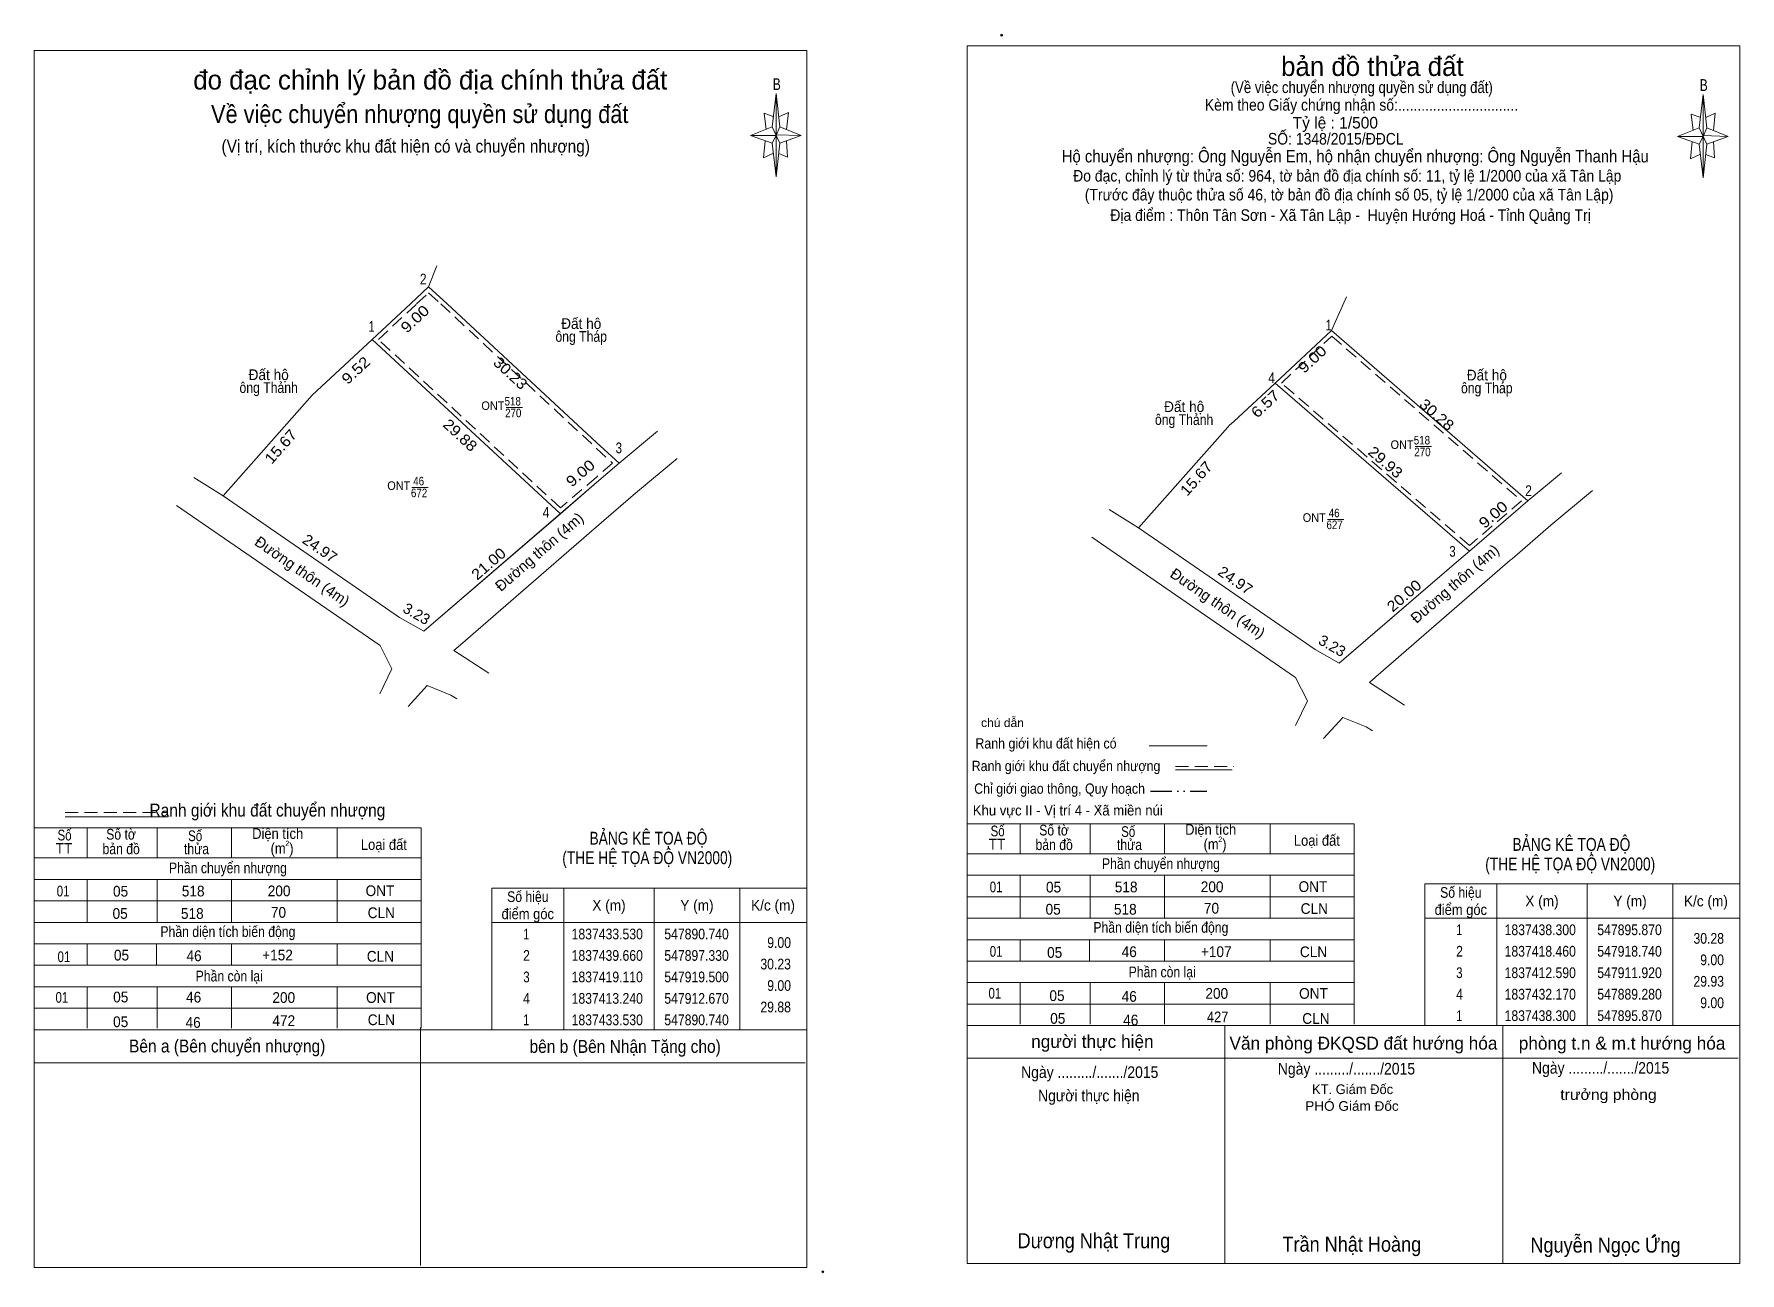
# Model space of a CAD drawing. Header units: metres. Extents: x 547500 to 547943, y 1837326 to 1837486.
# Drawn here: x 547744.8 to 547943.4, y 1837328.5 to 1837472.8 of the extents above; entities that cross this region are included whole.
import ezdxf
from ezdxf.enums import TextEntityAlignment as Align

# ---------------------------------------------------------------- set-up
doc = ezdxf.new("R2010")
doc.units = ezdxf.units.M
doc.header["$LTSCALE"] = 0.5
doc.header["$PDMODE"] = 32
doc.header["$PDSIZE"] = 0.25
doc.linetypes.add('DASH_DOUBLE_DOT', pattern=[9.2, 5, -1.2, 0.3, -1.2, 0.3, -1.2])
doc.linetypes.add('MEDIUM_DASHED', pattern=[4.5, 3, -1.5])
for name, color, linetype, lineweight in [('1', 7, 'Continuous', 13), ('10', 7, 'Continuous', 13), ('15', 7, 'Continuous', 13), ('23', 7, 'Continuous', 13), ('5', 7, 'Continuous', 13), ('63', 7, 'Continuous', 13)]:
    doc.layers.add(name, color=color, linetype=linetype, lineweight=lineweight)
doc.layers.add('34', color=7, linetype='Continuous')

msp = doc.modelspace()

# ---------------------------------------------------------------- texts
at = {"layer": '1'}
for s, height, width, p in [('518', 1, 0.85, (547800.5, 1837429.56)), ('ONT', 1, 0.95, (547798.19, 1837429.04)), ('270', 1, 0.85, (547800.56, 1837428.19)), ('ONT', 1, 0.95, (547904.08, 1837424.5)), ('518', 1, 0.85, (547906.39, 1837425.02)), ('270', 1, 0.85, (547906.45, 1837423.65)), ('ONT', 1, 0.95, (547787.23, 1837419.73)), ('46', 1, 0.85, (547789.55, 1837420.26)), ('672', 1, 0.85, (547789.595, 1837418.88)), ('ONT', 1, 0.95, (547893.845, 1837416.01)), ('46', 1, 0.85, (547896.17, 1837416.54)), ('627', 1, 0.85, (547896.22, 1837415.16)), ('2', 0.625, 0.8, (547868.83, 1837382.42)), ('2', 0.625, 0.8, (547774.25, 1837378.24)), ('2', 0.625, 0.8, (547882.91, 1837378.73))]:
    msp.add_text(s, height=height, dxfattribs=dict(at, width=width)).set_placement(p, align=Align.CENTER)
at = {"layer": '34', "width": 0.9}
msp.add_text('Hộ chuyển nhượng: Ông Nguyễn Em, hộ nhận chuyển nhượng: Ông Nguyễn Thanh Hậu', height=1.44, dxfattribs=at).set_placement((547864.44, 1837457.87))
at = {"layer": '5'}
for s, height, p in [('bản đồ thửa đất', 2.25, (547900.615, 1837467.94)), ('đo đạc chỉnh lý bản đồ địa chính thửa đất', 2.25, (547790.895, 1837466.36)), ('Tỷ lệ : 1/500', 1.35, (547896.305, 1837461.82)), ('người thực hiện', 1.5, (547868.01, 1837354.74)), ('Văn phòng ĐKQSD đất hướng hóa', 1.5, (547899.58, 1837354.54)), ('phòng t.n & m.t hướng hóa', 1.5, (547929.7, 1837354.54)), ('KT. Giám Đốc', 1.125, (547898.315, 1837349.36))]:
    msp.add_text(s, height=height, dxfattribs=at).set_placement(p, align=Align.CENTER)
for s, height, width, p in [('B', 1.378, 0.75, (547831.25, 1837466.3)), ('(Về việc chuyển nhượng quyền sử dụng đất)', 1.35, 0.85, (547899.38, 1837465.95)), ('B', 1.378, 0.75, (547939.21, 1837466.19)), ('Về việc chuyển nhượng quyền sử dụng đất', 2.1, 0.9, (547789.67, 1837462.46)), ('Kèm theo Giấy chứng nhận số:...............................', 1.35, 0.9, (547899.35, 1837463.9)), ('(Vị trí, kích thước khu đất hiện có và chuyển nhượng)', 1.5, 0.9, (547788.04, 1837459.01)), ('SỐ: 1348/2015/ĐĐCL', 1.35, 0.9, (547896.355, 1837459.95)), ('Đo đạc, chỉnh lý từ thửa số: 964, tờ bản đồ địa chính số: 11, tỷ lệ 1/2000 của xã Tân Lập', 1.35, 0.9, (547897.69, 1837455.64)), ('(Trước đây thuộc thửa số 46, tờ bản đồ địa chính số 05, tỷ lệ 1/2000 của xã Tân Lập)', 1.35, 0.9, (547897.91, 1837453.44)), ('Địa điểm : Thôn Tân Sơn - Xã Tân Lập -  Huyện Hướng Hoá - Tỉnh Quảng Trị ', 1.35, 0.9, (547898.305, 1837451.06)), ('chú dẫn', 0.9998, 1.05, (547857.54, 1837392.11)), ('Ranh giới khu đất hiện có ', 1.2, 0.9, (547862.805, 1837389.61)), ('Ranh giới khu đất chuyển nhượng', 1.2, 0.9, (547864.94, 1837386.98)), ('Chỉ giới giao thông, Quy hoạch', 1.2, 0.9, (547864.19, 1837384.34)), ('Ranh giới khu đất chuyển nhượng', 1.5, 0.9, (547771.93, 1837381.68)), ('Khu vực II - Vị trí 4 - Xã miền núi', 1.2, 0.95, (547865.145, 1837381.81)), ('Số', 1.25, 0.8, (547856.97, 1837379.38)), ('Số tờ', 1.25, 0.85, (547863.545, 1837379.48)), ('Số', 1.25, 0.8, (547872.18, 1837379.31)), ('Diện tích', 1.25, 0.9, (547881.785, 1837379.56)), ('TT', 1.25, 0.95, (547748.24, 1837377.35)), ('Số', 1.25, 0.8, (547748.305, 1837378.9)), ('bản đồ', 1.25, 0.85, (547754.9, 1837377.3)), ('Số tờ', 1.25, 0.85, (547754.885, 1837379)), ('thửa', 1.25, 0.85, (547763.67, 1837377.3)), ('Số', 1.25, 0.8, (547763.515, 1837378.82)), ('Diện tích', 1.25, 0.9, (547773.125, 1837379.08)), ('(m )', 1.25, 0.9, (547773.635, 1837377.36)), ('Loại đất', 1.25, 0.9, (547785.495, 1837377.8)), ('BẢNG KÊ TỌA ĐỘ', 1.5, 0.8, (547816.305, 1837378.41)), ('TT', 1.25, 0.95, (547856.9, 1837377.84)), ('bản đồ', 1.25, 0.85, (547863.56, 1837377.78)), ('thửa', 1.25, 0.85, (547872.33, 1837377.78)), ('(m )', 1.25, 0.9, (547882.295, 1837377.85)), ('Loại đất', 1.25, 0.9, (547894.155, 1837378.28)), ('BẢNG KÊ TỌA ĐỘ', 1.5, 0.8, (547923.795, 1837377.69)), ('Phần chuyển nhượng', 1.25, 0.85, (547767.335, 1837375.08)), ('(THE HỆ TỌA ĐỘ VN2000)', 1.5, 0.8, (547816.17, 1837376.14)), ('Phần chuyển nhượng', 1.25, 0.85, (547875.995, 1837375.57)), ('(THE HỆ TỌA ĐỘ VN2000)', 1.5, 0.8, (547923.66, 1837375.41)), ('01', 1.25, 0.8, (547748.135, 1837372.38)), ('05', 1.25, 0.95, (547754.83, 1837372.36)), ('518', 1.25, 0.95, (547763.285, 1837372.38)), ('200', 1.25, 0.95, (547773.295, 1837372.4)), ('ONT', 1.25, 0.95, (547785.04, 1837372.42)), ('01', 1.25, 0.8, (547856.795, 1837372.86)), ('05', 1.25, 0.95, (547863.49, 1837372.84)), ('518', 1.25, 0.95, (547871.945, 1837372.86)), ('200', 1.25, 0.95, (547881.955, 1837372.88)), ('ONT', 1.25, 0.95, (547893.7, 1837372.9)), ('05', 1.25, 0.95, (547754.78, 1837369.77)), ('518', 1.25, 0.95, (547763.185, 1837369.77)), ('70', 1.25, 0.95, (547773.22, 1837369.9)), ('CLN', 1.25, 0.95, (547785.195, 1837369.85)), ('05', 1.25, 0.95, (547863.44, 1837370.26)), ('518', 1.25, 0.95, (547871.845, 1837370.26)), ('70', 1.25, 0.95, (547881.88, 1837370.38)), ('CLN', 1.25, 0.95, (547893.855, 1837370.34)), ('Phần diện tích biến động', 1.25, 0.85, (547767.33, 1837367.66)), ('Phần diện tích biến động', 1.25, 0.85, (547875.985, 1837368.15)), ('01', 1.25, 0.8, (547856.795, 1837365.36)), ('01', 1.25, 0.8, (547748.235, 1837364.73)), ('05', 1.25, 0.95, (547754.94, 1837364.92)), ('46', 1.25, 0.95, (547763.39, 1837364.84)), ('+152', 1.25, 0.95, (547773.11, 1837364.93)), ('CLN', 1.25, 0.95, (547785.095, 1837364.78)), ('05', 1.25, 0.95, (547863.62, 1837365.23)), ('46', 1.25, 0.95, (547872.3, 1837365.32)), ('+107', 1.25, 0.95, (547882.435, 1837365.32)), ('CLN', 1.25, 0.95, (547893.765, 1837365.31)), ('Phần còn lại', 1.25, 0.85, (547767.485, 1837362.48)), ('Phần còn lại', 1.25, 0.85, (547876.145, 1837362.96)), ('01', 1.25, 0.8, (547747.995, 1837360)), ('05', 1.25, 0.95, (547754.85, 1837360.04)), ('46', 1.25, 0.95, (547763.34, 1837360.02)), ('200', 1.25, 0.95, (547773.835, 1837359.98)), ('ONT', 1.25, 0.95, (547785.1, 1837359.98)), ('01', 1.25, 0.8, (547856.655, 1837360.48)), ('05', 1.25, 0.95, (547863.89, 1837360.2)), ('46', 1.25, 0.95, (547872.3, 1837360.11)), ('200', 1.25, 0.95, (547882.495, 1837360.46)), ('ONT', 1.25, 0.95, (547893.76, 1837360.46)), ('05', 1.25, 0.95, (547863.98, 1837357.55)), ('427', 1.25, 0.9, (547882.6, 1837357.72)), ('CLN', 1.25, 0.95, (547894.045, 1837357.54)), ('05', 1.25, 0.95, (547754.84, 1837357.16)), ('46', 1.25, 0.95, (547763.28, 1837357.08)), ('472', 1.25, 0.95, (547773.835, 1837357.29)), ('CLN', 1.25, 0.95, (547785.205, 1837357.39)), ('46', 1.25, 0.95, (547872.48, 1837357.36)), ('Bên a (Bên chuyển nhượng)', 1.5, 0.9, (547767.245, 1837354.21)), ('bên b (Bên Nhận Tặng cho)', 1.5, 0.9, (547813.595, 1837354.16)), ('Ngày ........./......./2015', 1.35, 0.9, (547897.6, 1837351.64)), ('Ngày ........./......./2015', 1.35, 0.9, (547927.2, 1837351.74)), ('Ngày ........./......./2015', 1.35, 0.9, (547867.7, 1837351.24)), ('Người thực hiện', 1.35, 0.9, (547867.595, 1837348.51)), ('PHÓ Giám Đốc', 1.125, 1.05, (547898.24, 1837347.41)), ('trưởng phòng', 1.25, 1.1, (547928.115, 1837348.68)), ('Dương Nhật Trung', 1.75, 0.9, (547868.19, 1837331.41)), ('Trần Nhật Hoàng', 1.75, 0.9, (547898.225, 1837331)), ('Nguyễn Ngọc Ưng', 1.75, 0.9, (547927.77, 1837330.9))]:
    msp.add_text(s, height=height, dxfattribs=dict(at, width=width)).set_placement(p, align=Align.CENTER)
at = {"layer": '63'}
for s, width, p in [(' 2', 0.85, (547790.47, 1837443.66)), (' 1', 0.75, (547784.42, 1837438.14)), (' 1', 0.75, (547895.87, 1837438.3)), (' 4', 0.85, (547889.28, 1837432.17)), (' 3', 0.8, (547813.23, 1837424)), (' 2', 0.85, (547919.2, 1837419.01)), (' 4', 0.85, (547804.77, 1837416.48)), (' 3', 0.8, (547910.32, 1837411.95)), ('9.00', 0.85, (547832.91, 1837366.38)), ('30.28', 0.85, (547941.57, 1837366.87)), ('30.23', 0.85, (547832.9, 1837363.88)), ('9.00', 0.85, (547941.57, 1837364.37)), ('9.00', 0.85, (547832.91, 1837361.38)), ('29.93', 0.85, (547941.57, 1837361.87)), ('29.88', 0.85, (547832.9, 1837358.88)), ('9.00', 0.85, (547941.57, 1837359.37))]:
    msp.add_text(s, height=1.25, dxfattribs=dict(at, width=width)).set_placement(p, align=Align.RIGHT)
for s, rotation, width, p in [('9.00', 42.929, 1.15, (547789.5343, 1837439.1828)), ('9.00', 42.929, 1.15, (547894.0443, 1837434.5028)), ('9.52', 42.914, 1.15, (547782.6494, 1837433.1975)), ('30.23', 317.172, 1.1, (547799.8101, 1837432.8663)), ('6.57', 42.914, 1.15, (547888.5744, 1837429.2936)), ('30.28', 319.058, 1.1, (547907.7154, 1837428.0185)), ('15.67', 48.467, 1.1, (547773.955, 1837424.3656)), ('29.88', 317.224, 1.1, (547793.9606, 1837425.6496)), ('29.93', 319.145, 1.1, (547901.7312, 1837422.4855)), ('9.00', 40.677, 1.15, (547808.7926, 1837421.2056)), ('15.67', 48.467, 1.1, (547880.575, 1837420.6456)), ('9.00', 40.719, 1.15, (547915.1023, 1837416.3772)), ('24.97', 325.457, 1.05, (547777.6906, 1837412.3998)), ('21.00', 40.693, 1.1, (547798.1025, 1837410.6528)), ('24.97', 325.457, 1.05, (547884.3106, 1837408.6798)), ('20.00', 40.693, 1.1, (547904.7225, 1837406.9328))]:
    msp.add_text(s, height=1.25, rotation=rotation, dxfattribs=dict(at, width=width)).set_placement(p, align=Align.CENTER)
for s, width, p in [('ông Tháp', 0.85, (547808.475, 1837436.98)), ('Đất hộ', 0.95, (547808.48, 1837438.48)), ('ông Thảnh', 0.85, (547772.075, 1837431.02)), ('Đất hộ', 0.95, (547772.08, 1837432.52)), ('ông Tháp', 0.85, (547913.945, 1837430.98)), ('Đất hộ', 0.95, (547913.95, 1837432.48)), ('Đất hộ', 0.95, (547878.7, 1837428.8)), ('ông Thảnh', 0.85, (547878.695, 1837427.3)), ('Số hiệu', 0.85, (547802.26, 1837371.73)), ('Số hiệu', 0.85, (547910.92, 1837372.22)), ('điểm góc', 0.9, (547802.25, 1837369.73)), ('X (m)', 0.95, (547811.71, 1837370.73)), ('Y (m)', 0.95, (547821.955, 1837370.73)), ('K/c (m)', 0.95, (547830.815, 1837370.73)), ('điểm góc', 0.9, (547910.92, 1837370.22)), ('X (m)', 0.95, (547920.37, 1837371.22)), ('Y (m)', 0.95, (547930.625, 1837371.22)), ('K/c (m)', 0.95, (547939.465, 1837371.22)), (' 1', 0.75, (547801.91, 1837367.38)), ('1837433.530', 0.85, (547811.51, 1837367.38)), ('547890.740', 0.85, (547821.91, 1837367.38)), (' 1', 0.75, (547910.57, 1837367.87)), ('1837438.300', 0.85, (547920.17, 1837367.87)), ('547895.870', 0.85, (547930.57, 1837367.87)), (' 2', 0.85, (547910.575, 1837365.37)), ('1837418.460', 0.85, (547920.17, 1837365.37)), ('547918.740', 0.85, (547930.57, 1837365.37)), (' 2', 0.85, (547801.905, 1837364.88)), ('1837439.660', 0.85, (547811.51, 1837364.88)), ('547897.330', 0.85, (547821.91, 1837364.88)), (' 3', 0.8, (547801.915, 1837362.38)), ('1837419.110', 0.85, (547811.51, 1837362.38)), ('547919.500', 0.85, (547821.91, 1837362.38)), (' 3', 0.8, (547910.565, 1837362.87)), ('1837412.590', 0.85, (547920.17, 1837362.87)), ('547911.920', 0.85, (547930.57, 1837362.87)), (' 4', 0.85, (547801.91, 1837359.88)), ('1837413.240', 0.85, (547811.51, 1837359.88)), ('547912.670', 0.85, (547821.91, 1837359.88)), (' 4', 0.85, (547910.57, 1837360.37)), ('1837432.170', 0.85, (547920.17, 1837360.37)), ('547889.280', 0.85, (547930.57, 1837360.37)), (' 1', 0.75, (547910.57, 1837357.87)), ('1837438.300', 0.85, (547920.17, 1837357.87)), ('547895.870', 0.85, (547930.57, 1837357.87)), (' 1', 0.75, (547801.91, 1837357.38)), ('1837433.530', 0.85, (547811.51, 1837357.38)), ('547890.740', 0.85, (547821.91, 1837357.38))]:
    msp.add_text(s, height=1.25, dxfattribs=dict(at, width=width)).set_placement(p, align=Align.CENTER)
for s, rotation, p in [('Đường thôn (4m)', 40.921, (547804.0006, 1837412.0402)), ('Đường thôn (4m)', 325.45, (547775.6306, 1837409.7437)), ('Đường thôn (4m)', 40.921, (547910.6256, 1837408.3245)), ('Đường thôn (4m)', 325.45, (547882.2556, 1837406.0203)), ('3.23', 330.101, (547788.9985, 1837404.7584)), ('3.23', 330.101, (547895.6235, 1837401.0355))]:
    msp.add_text(s, height=1.25, rotation=rotation, dxfattribs=at).set_placement(p, align=Align.CENTER)

# ---------------------------------------------------------------- hatches: boundary and pattern name
at = {"layer": '5'}
msp.add_hatch(color=256, dxfattribs=at).paths.add_polyline_path([(547933.54, 1837332.85), (547933.58, 1837332.88), (547933.6, 1837332.93), (547933.56, 1837332.97), (547933.52, 1837332.98), (547933.48, 1837332.97), (547933.44, 1837332.95), (547933.17, 1837332.64), (547933.24, 1837332.64)])

# ---------------------------------------------------------------- linework, layer by layer
at = {"layer": '1'}
for p, q in [((547788.58, 1837441.4), (547790.71, 1837443.38)), ((547790.71, 1837443.38), (547792.85, 1837441.4)), ((547784.12, 1837437.25), (547788.58, 1837441.4)), ((547792.85, 1837441.4), (547810.26, 1837425.26)), ((547792.85, 1837441.4), (547810.26, 1837425.26)), ((547895.87, 1837438.3), (547889.28, 1837432.17)), ((547784.12, 1837437.25), (547806.05, 1837416.96)), ((547884.47, 1837427.7), (547889.28, 1837432.17)), ((547889.28, 1837432.17), (547911.92, 1837412.59)), ((547799.72, 1837429.32), (547801.62, 1837429.32)), ((547810.26, 1837425.26), (547812.88, 1837422.83)), ((547905.61, 1837424.78), (547907.51, 1837424.78)), ((547766.76, 1837419.04), (547787.33, 1837404.88)), ((547788.76, 1837420.02), (547790.66, 1837420.02)), ((547895.38, 1837416.3), (547897.28, 1837416.3)), ((547873.38, 1837415.32), (547893.95, 1837401.16)), ((547907.66, 1837408.93), (547896.75, 1837399.55)), ((547790.13, 1837403.27), (547787.33, 1837404.88)), ((547896.75, 1837399.55), (547893.95, 1837401.16))]:
    msp.add_line(p, q, dxfattribs=at)
at = {"layer": '1', "linetype": 'MEDIUM_DASHED'}
msp.add_line((547792.11, 1837441.4), (547810.26, 1837424.57), dxfattribs=at)
at = {"layer": '1'}
for points in [[(547788.58, 1837441.4), (547790.71, 1837443.38), (547792.85, 1837441.4)], [(547810.26, 1837420.58), (547806.05, 1837416.96), (547784.12, 1837437.25), (547788.58, 1837441.4)], [(547895.87, 1837438.3), (547918.74, 1837418.46), (547911.92, 1837412.59)], [(547766.76, 1837419.04), (547777.15, 1837430.77), (547784.12, 1837437.25)], [(547873.38, 1837415.32), (547883.77, 1837427.05), (547883.99, 1837427.25), (547884.47, 1837427.7)], [(547810.26, 1837425.26), (547812.88, 1837422.83), (547810.26, 1837420.58)], [(547812.88, 1837422.83), (547810.26, 1837420.58), (547790.13, 1837403.27)], [(547896.75, 1837399.55), (547910.69, 1837411.53), (547911.92, 1837412.59)]]:
    msp.add_lwpolyline(points, dxfattribs=at)
at = {"layer": '1', "linetype": 'MEDIUM_DASHED'}
for points in [[(547789.31, 1837441.4), (547790.71, 1837442.7), (547792.11, 1837441.4)], [(547810.26, 1837421.23), (547806.06, 1837417.63), (547784.86, 1837437.25), (547789.31, 1837441.4)], [(547810.26, 1837424.57), (547812.13, 1837422.84), (547810.26, 1837421.23)]]:
    msp.add_lwpolyline(points, dxfattribs=at)
at = {"layer": '1'}
msp.add_lwpolyline([(547766.76, 1837419.04), (547777.15, 1837430.77), (547784.12, 1837437.25), (547806.05, 1837416.96), (547790.13, 1837403.27), (547787.33, 1837404.88)], close=True, dxfattribs=at)
at = {"layer": '1', "linetype": 'MEDIUM_DASHED'}
msp.add_lwpolyline([(547895.88, 1837437.63), (547917.98, 1837418.46), (547911.92, 1837413.25), (547890.03, 1837432.18)], close=True, dxfattribs=at)
at = {"layer": '10'}
for p, q in [((547790.71, 1837443.38), (547791.68, 1837445.82)), ((547895.87, 1837438.3), (547897.61, 1837442.2))]:
    msp.add_line(p, q, dxfattribs=at)
at = {"layer": '15'}
for p, q in [((547814.79, 1837419.35), (547819.64, 1837423.37)), ((547814.79, 1837419.35), (547810.26, 1837415.42)), ((547921.41, 1837415.63), (547926.26, 1837419.65)), ((547810.26, 1837415.42), (547794.41, 1837401.68)), ((547921.41, 1837415.63), (547916.88, 1837411.7)), ((547916.68, 1837411.53), (547913.68, 1837408.93)), ((547916.88, 1837411.7), (547916.68, 1837411.53)), ((547913.68, 1837408.93), (547901.03, 1837397.96)), ((547794.41, 1837401.68), (547793.66, 1837401.03)), ((547793.66, 1837401.03), (547797.73, 1837398.37)), ((547901.03, 1837397.96), (547900.28, 1837397.31)), ((547900.28, 1837397.31), (547904.35, 1837394.65))]:
    msp.add_line(p, q, dxfattribs=at)
at = {"layer": '23'}
for p, q in [((547812.88, 1837422.83), (547817.37, 1837426.58)), ((547766.76, 1837419.04), (547763.35, 1837421.16)), ((547918.74, 1837418.46), (547922.66, 1837421.73)), ((547761.33, 1837417.93), (547784.93, 1837401.68)), ((547873.38, 1837415.32), (547869.97, 1837417.44)), ((547867.95, 1837414.21), (547891.55, 1837397.96)), ((547784.93, 1837401.68), (547785.06, 1837401.59)), ((547891.55, 1837397.96), (547891.68, 1837397.87))]:
    msp.add_line(p, q, dxfattribs=at)
for points in [[(547785.06, 1837401.59), (547786.43, 1837398.88), (547785.04, 1837395.99)], [(547794, 1837395.38), (547793.28, 1837395.84), (547790.55, 1837396.94), (547788.32, 1837394.5)], [(547891.68, 1837397.87), (547893.05, 1837395.16), (547891.66, 1837392.27)], [(547900.62, 1837391.66), (547899.9, 1837392.12), (547897.17, 1837393.22), (547894.94, 1837390.78)]]:
    msp.add_lwpolyline(points, dxfattribs=at)
at = {"layer": '5'}
for p, q in [((547830.7, 1837462), (547831.2, 1837465.9)), ((547938.66, 1837461.89), (547939.16, 1837465.79)), ((547831.6, 1837462), (547834.1, 1837461)), ((547830.7, 1837460.1), (547828.2, 1837461)), ((547831.6, 1837460.1), (547831.2, 1837456.2)), ((547832.4, 1837460.4), (547832.5, 1837458.5)), ((547938.66, 1837459.99), (547936.16, 1837460.89)), ((547939.56, 1837459.99), (547939.16, 1837456.09)), ((547939.56, 1837461.89), (547942.06, 1837460.89)), ((547940.36, 1837460.29), (547940.46, 1837458.39)), ((547832.5, 1837458.5), (547831.5, 1837458.9)), ((547940.46, 1837458.39), (547939.46, 1837458.79)), ((547874.64, 1837389.91), (547881.38, 1837389.91)), ((547877.7, 1837387.11), (547884.28, 1837387.11)), ((547748.38, 1837381.64), (547760.28, 1837381.64)), ((547853.42, 1837380.84), (547898.5, 1837380.84)), ((547859.6, 1837380.84), (547859.6, 1837377.42)), ((547867.76, 1837380.84), (547867.76, 1837377.34)), ((547876.4, 1837380.84), (547876.4, 1837377.34)), ((547888.7, 1837380.84), (547888.7, 1837377.34)), ((547898.5, 1837380.84), (547898.5, 1837357.52)), ((547744.76, 1837380.36), (547789.84, 1837380.36)), ((547750.94, 1837380.36), (547750.94, 1837376.94)), ((547759.1, 1837380.36), (547759.1, 1837376.86)), ((547767.74, 1837380.36), (547767.74, 1837376.86)), ((547780.04, 1837380.36), (547780.04, 1837376.86)), ((547789.84, 1837380.36), (547789.84, 1837357.04)), ((547744.76, 1837376.86), (547789.84, 1837376.86)), ((547853.42, 1837377.34), (547898.5, 1837377.34)), ((547853.42, 1837374.84), (547898.5, 1837374.84)), ((547859.6, 1837374.84), (547859.6, 1837369.84)), ((547867.76, 1837374.84), (547867.76, 1837369.84)), ((547876.4, 1837374.84), (547876.4, 1837369.84)), ((547888.7, 1837374.84), (547888.7, 1837369.84)), ((547744.76, 1837374.36), (547789.84, 1837374.36)), ((547750.94, 1837374.36), (547750.94, 1837369.36)), ((547759.1, 1837374.36), (547759.1, 1837369.36)), ((547767.74, 1837374.36), (547767.74, 1837369.36)), ((547780.04, 1837374.36), (547780.04, 1837369.36)), ((547744.76, 1837371.86), (547789.84, 1837371.86)), ((547853.42, 1837372.34), (547898.5, 1837372.34)), ((547744.76, 1837369.36), (547789.84, 1837369.36)), ((547853.42, 1837369.84), (547898.5, 1837369.84)), ((547744.76, 1837366.86), (547789.84, 1837366.86)), ((547750.94, 1837366.86), (547750.94, 1837364.36)), ((547759, 1837366.86), (547759, 1837364.36)), ((547767.74, 1837366.86), (547767.74, 1837364.36)), ((547780.04, 1837366.86), (547780.04, 1837364.36)), ((547853.42, 1837367.34), (547898.5, 1837367.34)), ((547859.6, 1837367.34), (547859.6, 1837364.84)), ((547867.66, 1837367.34), (547867.66, 1837364.84)), ((547876.4, 1837367.34), (547876.4, 1837364.84)), ((547888.7, 1837367.34), (547888.7, 1837364.84)), ((547853.42, 1837364.84), (547898.5, 1837364.84)), ((547744.76, 1837364.36), (547789.84, 1837364.36)), ((547744.76, 1837361.86), (547789.84, 1837361.86)), ((547750.94, 1837361.86), (547750.94, 1837357.04)), ((547759.1, 1837361.86), (547759.1, 1837357.04)), ((547767.74, 1837361.86), (547767.74, 1837357.04)), ((547780.04, 1837361.86), (547780.04, 1837357.04)), ((547853.42, 1837362.34), (547898.5, 1837362.34)), ((547859.6, 1837362.34), (547859.6, 1837357.52)), ((547867.76, 1837362.34), (547867.76, 1837357.52)), ((547876.4, 1837362.34), (547876.4, 1837357.52)), ((547888.7, 1837362.34), (547888.7, 1837357.52)), ((547744.76, 1837359.36), (547789.84, 1837359.36)), ((547853.42, 1837359.84), (547898.5, 1837359.84)), ((547744.76, 1837356.86), (547834.76, 1837356.86)), ((547744.76, 1837356.86), (547834.76, 1837356.86)), ((547744.76, 1837356.86), (547834.76, 1837356.86)), ((547789.76, 1837357.11), (547789.76, 1837329.41)), ((547853.42, 1837357.34), (547943.42, 1837357.34)), ((547853.42, 1837357.34), (547943.42, 1837357.34)), ((547883.42, 1837357.34), (547883.42, 1837329.64)), ((547915.82, 1837357.34), (547915.82, 1837329.64)), ((547744.76, 1837353.01), (547834.56, 1837353.01)), ((547853.42, 1837353.54), (547943.22, 1837353.54))]:
    msp.add_line(p, q, dxfattribs=at)
at = {"layer": '5', "linetype": 'MEDIUM_DASHED'}
for p, q in [((547877.7, 1837387.51), (547884.5, 1837387.51)), ((547748.38, 1837382.14), (547760.18, 1837382.14))]:
    msp.add_line(p, q, dxfattribs=at)
at = {"layer": '5', "linetype": 'DASH_DOUBLE_DOT', "lineweight": 25}
msp.add_line((547874.78, 1837384.64), (547881.32, 1837384.64), dxfattribs=at)
at = {"layer": '5'}
for points in [[(547744.76, 1837470.91), (547834.76, 1837470.91), (547834.76, 1837329.16), (547744.76, 1837329.16)], [(547853.42, 1837471.44), (547943.42, 1837471.44), (547943.42, 1837329.64), (547853.42, 1837329.64)], [(547831.2, 1837465.9), (547831.6, 1837462), (547831.2, 1837461)], [(547939.16, 1837465.79), (547939.56, 1837461.89), (547939.16, 1837460.89)], [(547831.2, 1837461), (547828.2, 1837461), (547830.7, 1837462), (547831.6, 1837460.1), (547834.1, 1837461), (547831.2, 1837461.1)], [(547831.2, 1837461), (547831.2, 1837456.2), (547830.7, 1837460.1)], [(547939.16, 1837460.89), (547936.16, 1837460.89), (547938.66, 1837461.89), (547939.56, 1837459.99), (547942.06, 1837460.89), (547939.16, 1837460.99)], [(547939.16, 1837460.89), (547939.16, 1837456.09), (547938.66, 1837459.99)], [(547933.54, 1837332.85), (547933.58, 1837332.88), (547933.6, 1837332.93), (547933.56, 1837332.97), (547933.52, 1837332.98), (547933.48, 1837332.97), (547933.44, 1837332.95), (547933.17, 1837332.64), (547933.24, 1837332.64)]]:
    msp.add_lwpolyline(points, close=True, dxfattribs=at)
for points in [[(547831.2, 1837461), (547830.7, 1837462), (547828.2, 1837461)], [(547830.9, 1837463.2), (547829.8, 1837463.6), (547830, 1837461.7)], [(547831.5, 1837463.2), (547832.6, 1837463.7), (547832.4, 1837461.7)], [(547938.86, 1837463.09), (547937.76, 1837463.49), (547937.96, 1837461.59)], [(547939.46, 1837463.09), (547940.56, 1837463.59), (547940.36, 1837461.59)], [(547829.9, 1837460.4), (547829.7, 1837458.4), (547830.8, 1837458.9)], [(547831.2, 1837461), (547831.6, 1837460.1), (547834.1, 1837461)], [(547939.16, 1837460.89), (547938.66, 1837461.89), (547936.16, 1837460.89)], [(547937.86, 1837460.29), (547937.66, 1837458.29), (547938.76, 1837458.79)], [(547939.16, 1837460.89), (547939.56, 1837459.99), (547942.06, 1837460.89)]]:
    msp.add_lwpolyline(points, dxfattribs=at)
for p in [(547857.44, 1837472.69), (547836.62, 1837328.66)]:
    msp.add_point(p, dxfattribs=at)
at = {"layer": '63'}
for p, q in [((547806.46, 1837373.36), (547806.46, 1837356.86)), ((547816.96, 1837373.36), (547816.96, 1837356.86)), ((547826.96, 1837373.36), (547826.96, 1837356.86)), ((547915.12, 1837373.84), (547915.12, 1837357.34)), ((547925.62, 1837373.84), (547925.62, 1837357.34)), ((547935.62, 1837373.84), (547935.62, 1837357.34)), ((547798.06, 1837369.36), (547834.76, 1837369.36)), ((547906.72, 1837369.84), (547943.42, 1837369.84))]:
    msp.add_line(p, q, dxfattribs=at)
for points in [[(547798.06, 1837373.36), (547834.76, 1837373.36), (547834.76, 1837356.86), (547798.06, 1837356.86)], [(547906.72, 1837373.84), (547943.42, 1837373.84), (547943.42, 1837357.34), (547906.72, 1837357.34)]]:
    msp.add_lwpolyline(points, close=True, dxfattribs=at)

msp.set_redraw_order([(e.dxf.handle, doc.entitydb.next_handle()) for e in msp.query("TEXT MTEXT ATTDEF DIMENSION ARC_DIMENSION")])  # texts and dimensions are drawn at this point

doc.saveas('drawing.dxf')
